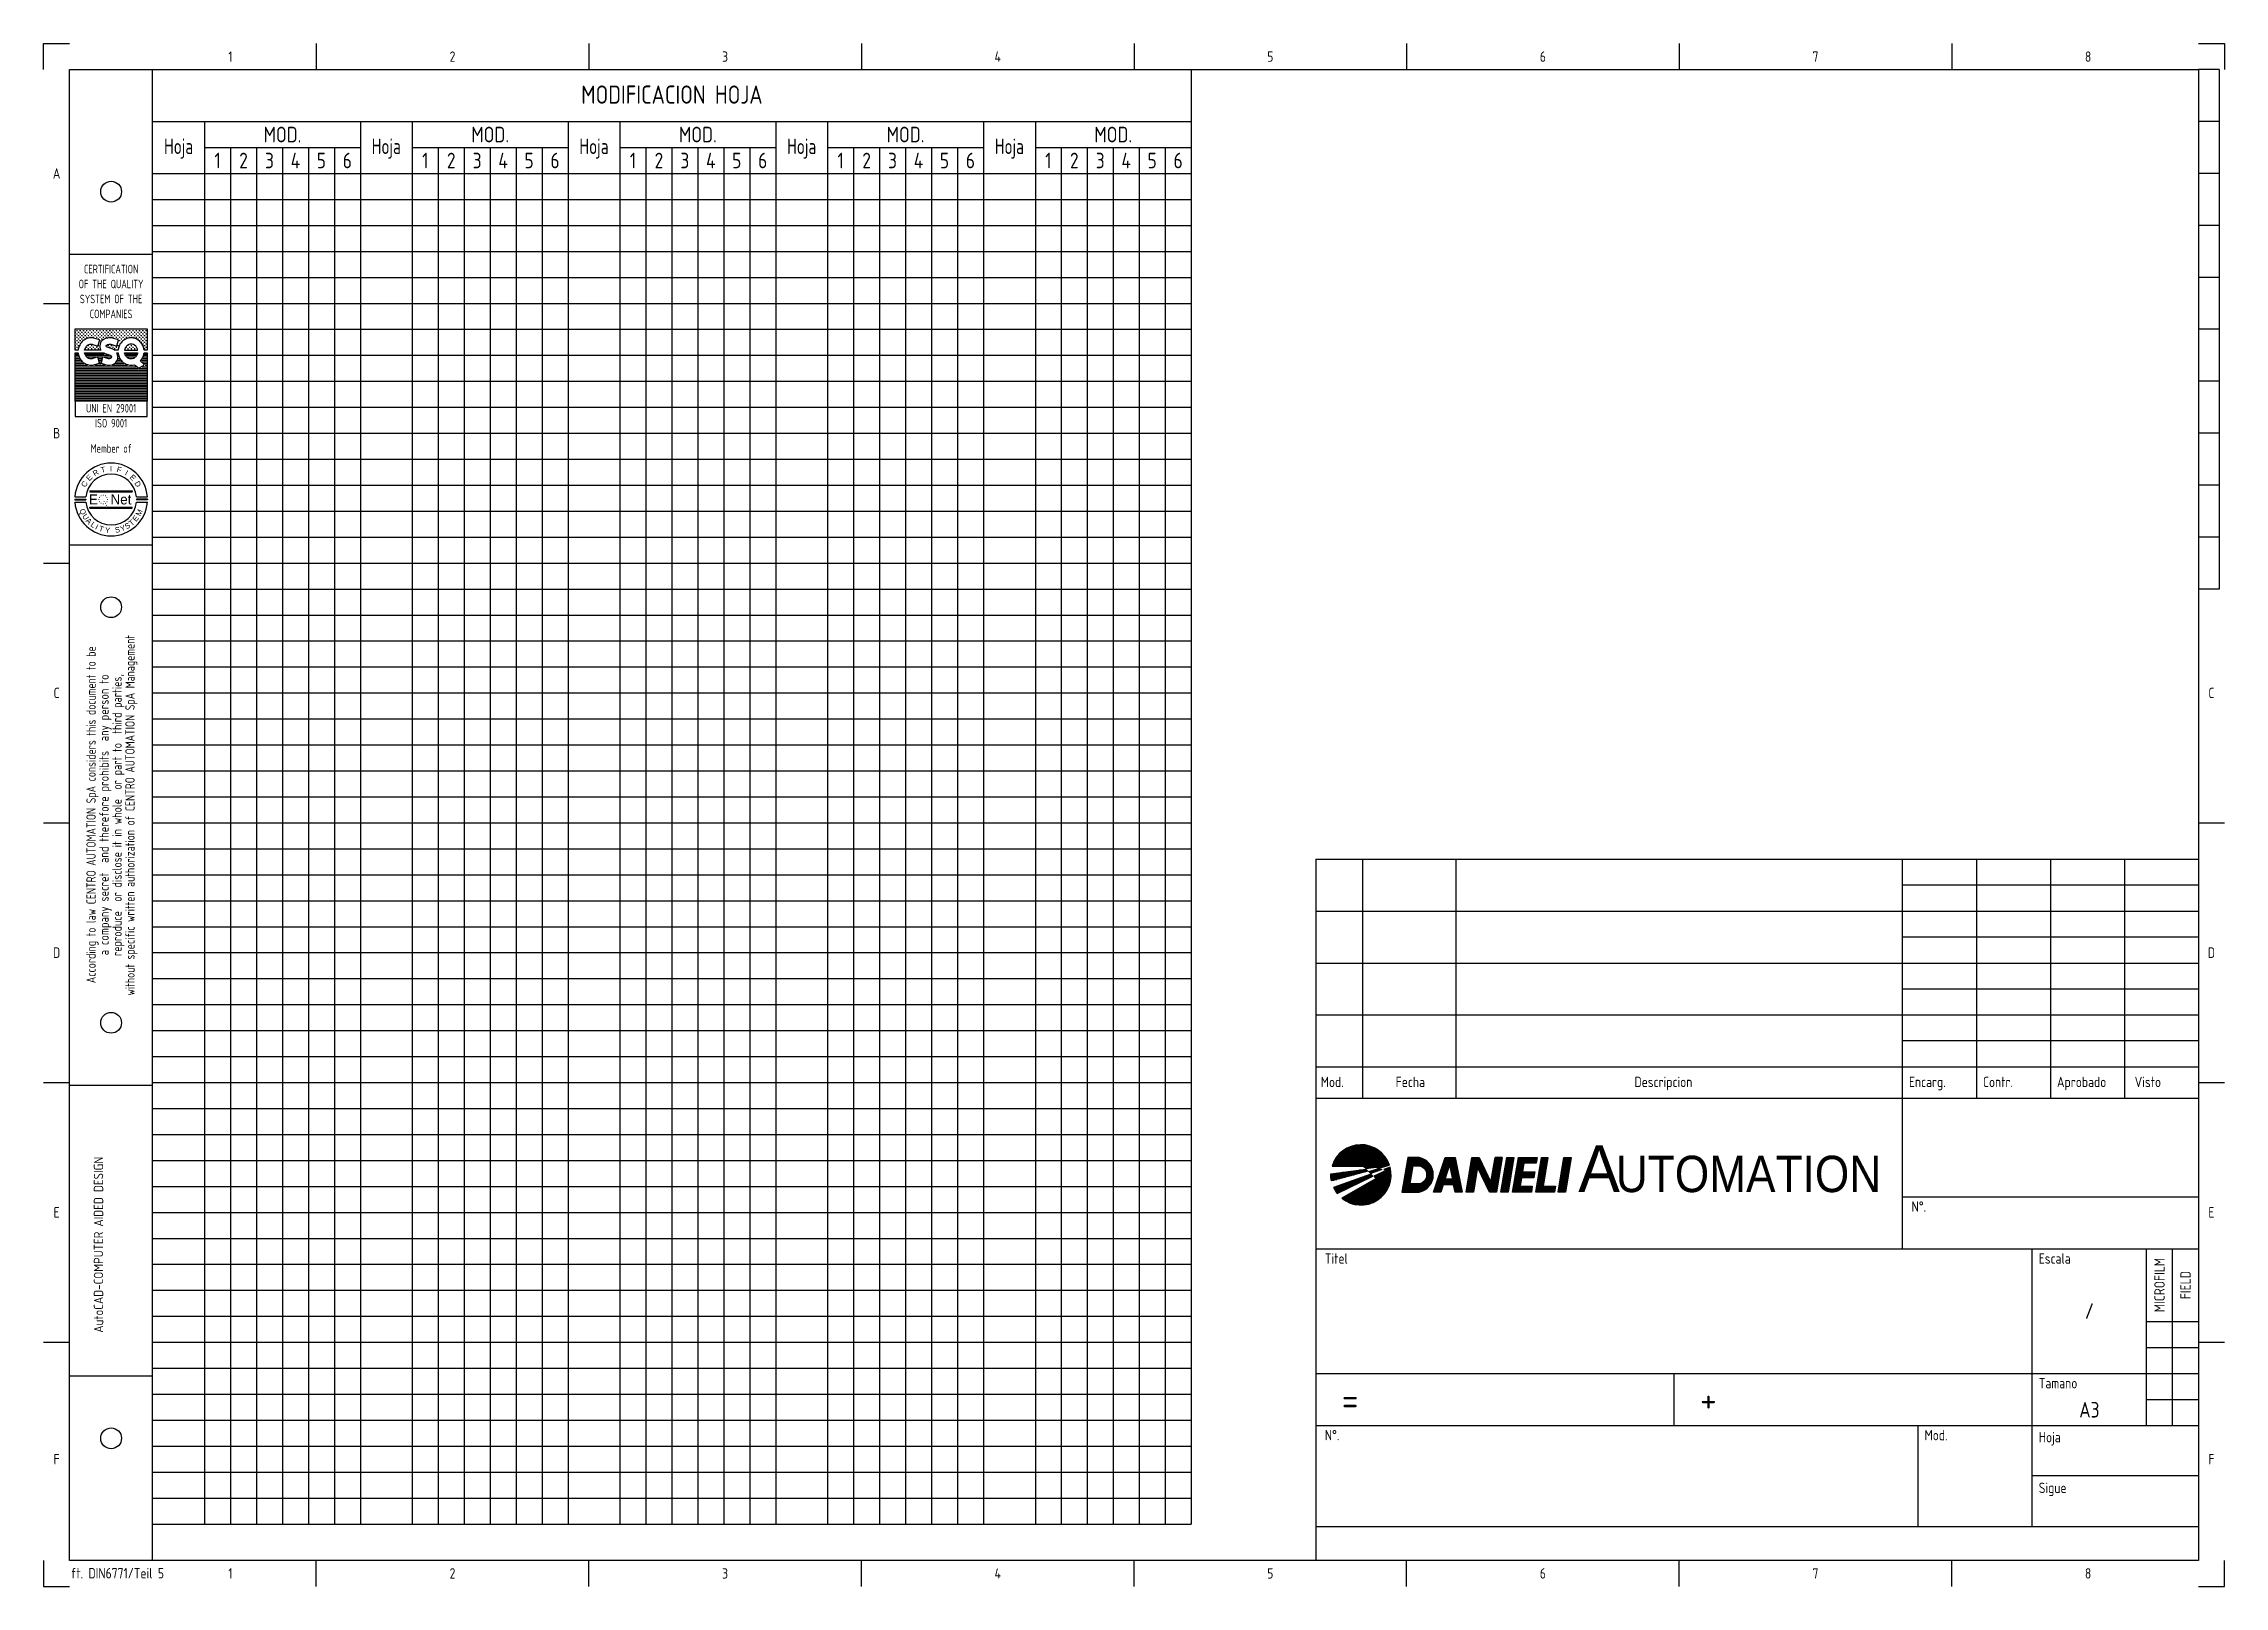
# Model space of a CAD drawing. Extents: x 0 to 420, y 0 to 297.
import ezdxf
from ezdxf.enums import TextEntityAlignment as Align

# ---------------------------------------------------------------- set-up
doc = ezdxf.new("R2010")
doc.units = 0
doc.header["$LTSCALE"] = 5
doc.header["$MEASUREMENT"] = 0
doc.layers.get('0').update_dxf_attribs({"linetype": 'CONTINUOUS'})
doc.layers.add('CART', color=7, linetype='CONTINUOUS')
doc.layers.add('CART-ES', color=7, linetype='CONTINUOUS')
doc.styles.add('CENTBH', font='CENTBH.SHX', dxfattribs={"height": 3})
doc.styles.add('DIN', font='DIN.shx', dxfattribs={"width": 0.85})
doc.styles.add('SUPERFRENCH', font='suf_____.pfb', dxfattribs={"height": 10})
doc.styles.add('UNIV', font='UNIV.SHX', dxfattribs={"height": 5})

msp = doc.modelspace()

# ---------------------------------------------------------------- texts
at = {"layer": 'CART', "color": 1, "style": 'DIN', "width": 0.85}
for s, height, p in [('1', 2, (35.97, 294.5)), ('2', 2, (78.75, 294.5)), ('3', 2, (131.25, 294.5)), ('4', 2, (183.75, 294.5)), ('5', 2, (236.25, 294.5)), ('6', 2, (288.75, 294.5)), ('7', 2, (341.25, 294.5)), ('8', 2, (393.75, 294.5)), ('A', 2, (2.5, 272)), ('1', 3, (33.5, 274.5)), ('2', 3, (38.5, 274.5)), ('3', 3, (43.5, 274.5)), ('4', 3, (48.5, 274.5)), ('5', 3, (53.5, 274.5)), ('6', 3, (58.5, 274.5)), ('1', 3, (73.5, 274.5)), ('2', 3, (78.5, 274.5)), ('3', 3, (83.5, 274.5)), ('4', 3, (88.5, 274.5)), ('5', 3, (93.5, 274.5)), ('6', 3, (98.5, 274.5)), ('1', 3, (113.5, 274.5)), ('2', 3, (118.5, 274.5)), ('3', 3, (123.5, 274.5)), ('4', 3, (128.5, 274.5)), ('5', 3, (133.5, 274.5)), ('6', 3, (138.5, 274.5)), ('1', 3, (153.5, 274.5)), ('2', 3, (158.5, 274.5)), ('3', 3, (163.5, 274.5)), ('4', 3, (168.5, 274.5)), ('5', 3, (173.5, 274.5)), ('6', 3, (178.5, 274.5)), ('1', 3, (193.5, 274.5)), ('2', 3, (198.5, 274.5)), ('3', 3, (203.5, 274.5)), ('4', 3, (208.5, 274.5)), ('5', 3, (213.5, 274.5)), ('6', 3, (218.5, 274.5)), ('B', 2, (2.5, 222)), ('C', 2, (2.5, 172)), ('C', 2, (417.5, 172)), ('D', 2, (2.5, 122)), ('D', 2, (417.5, 122)), ('E', 2, (2.5, 72)), ('E', 2, (417.5, 72)), ('F', 2, (2.5, 24.5)), ('F', 2, (417.5, 24.5)), ('1', 2, (35.97, 2.5)), ('2', 2, (78.75, 2.5)), ('3', 2, (131.25, 2.5)), ('4', 2, (183.75, 2.5)), ('5', 2, (236.25, 2.5)), ('6', 2, (288.75, 2.5)), ('7', 2, (341.25, 2.5)), ('8', 2, (393.75, 2.5))]:
    msp.add_text(s, height=height, dxfattribs=at).set_placement(p, align=Align.MIDDLE)
at = {"layer": 'CART', "color": 1, "style": 'DIN', "width": 0.75}
for s, p in [('CERTIFICATION', (13, 252.78)), ('OF THE QUALITY', (13, 249.9)), ('SYSTEM OF THE', (13, 247.02)), ('COMPANIES', (13, 244.14)), ('UNI EN 29001', (13, 225.98)), ('ISO 9001', (13, 223.1)), ('Member of', (13, 218.25))]:
    msp.add_text(s, height=1.65, dxfattribs=at).set_placement(p, align=Align.CENTER)
at = {"layer": 'CART', "color": 1, "style": 'CENTBH'}
for s, rotation, p in [('R', 30, (10.03, 214.39)), ('T', 15, (11.46, 214.98)), ('F', 345, (14.54, 214.98)), ('I', 330, (15.98, 214.39)), ('C', 60, (7.85, 212.21)), ('E', 45, (8.79, 213.44)), ('E', 315, (17.21, 213.44)), ('D', 300, (18.15, 212.21)), ('Q', 292.9522, (7.43, 206.83)), ('U', 304.3537, (8.09, 205.88)), ('E', 52.2895, (17.71, 205.6)), ('M', 64.9681, (18.39, 206.72)), ('A', 314.1766, (8.73, 205.09)), ('L', 324.7547, (9.57, 204.38)), ('I', 332.4747, (10.25, 203.96)), ('T', 341.7055, (11.13, 203.59)), ('Y', 353.3846, (12.31, 203.32)), ('S', 11.8462, (14.22, 203.41)), ('Y', 22.0831, (15.24, 203.72)), ('S', 31.8873, (16.14, 204.18)), ('T', 41.3823, (16.93, 204.77))]:
    msp.add_text(s, height=1.05, rotation=rotation, dxfattribs=at).set_placement(p, align=Align.MIDDLE)
at = {"layer": 'CART', "color": 1}
for s, height, style, p in [('I', 1.05, 'CENTBH', (13, 215.19)), ('E', 1.93, 'UNIV', (9.59, 209.25)), ('Net', 1.925, 'UNIV', (14.9, 209.24))]:
    msp.add_text(s, height=height, dxfattribs=dict(at, style=style)).set_placement(p, align=Align.MIDDLE)
at = {"layer": 'CART', "color": 1, "style": 'DIN'}
for s, width, p in [('According to law CENTRO AUTOMATION SpA considers this document to be', 0.8, (10.04, 148.55)), ('without specific written authorization of CENTRO AUTOMATION SpA Management', 0.8, (17.53, 148.45)), ('a company secret  and therefore prohibits  any person to', 0.85, (12.54, 148.52)), ('reproduce  or disclose it in whole  or part to  third parties,', 0.82, (15.04, 148.48))]:
    msp.add_text(s, height=1.8, rotation=90, dxfattribs=dict(at, width=width)).set_placement(p, align=Align.CENTER)
at = {"layer": 'CART', "color": 2}
for s, height, style, p in [('A', 9, 'SUPERFRENCH', (295.56, 75.9)), ('=', 5, 'DIN', (250, 33.5)), ('+', 5, 'DIN', (319, 33.5))]:
    msp.add_text(s, height=height, dxfattribs=dict(at, style=style)).set_placement(p)
at = {"layer": 'CART', "color": 1, "style": 'DIN', "width": 0.9}
msp.add_text('AutoCAD-COMPUTER AIDED DESIGN', height=1.8, rotation=90, dxfattribs=at).set_placement((11.47, 48.84))
at = {"layer": 'CART', "color": 3, "style": 'SUPERFRENCH', "width": 0.91}
msp.add_text('UTOMATION', height=7, dxfattribs=at).set_placement((302.8, 75.9))
at = {"layer": 'CART', "color": 1, "style": 'DIN', "width": 0.85}
for s, p in [('MICROFILM', (407.5, 58)), ('FIELD', (412.5, 58))]:
    msp.add_text(s, height=2, rotation=90, dxfattribs=at).set_placement(p, align=Align.MIDDLE)
at = {"layer": 'CART', "color": 2, "style": 'DIN', "width": 0.85}
for s, p in [('/', (394, 53)), ('A3', (394, 34))]:
    msp.add_text(s, height=3, dxfattribs=at).set_placement(p, align=Align.MIDDLE)
at = {"layer": 'CART', "color": 1, "style": 'DIN', "width": 0.85}
msp.add_text('ft. DIN6771/Teil 5', height=2, dxfattribs=at).set_placement((5.25, 1.53))
at = {"layer": 'CART-ES', "color": 2, "style": 'DIN', "width": 0.85}
msp.add_text('MODIFICACION HOJA', height=3.5, dxfattribs=at).set_placement((121, 287.19), align=Align.MIDDLE)
at = {"layer": 'CART-ES', "color": 1, "style": 'DIN'}
for s, width, p in [('Hoja', 0.75, (26, 276.79)), ('MOD.', 0.85, (46, 279.5)), ('Hoja', 0.75, (66, 276.79)), ('MOD.', 0.85, (86, 279.5)), ('Hoja', 0.75, (106, 276.79)), ('MOD.', 0.85, (126, 279.5)), ('Hoja', 0.75, (146, 276.79)), ('MOD.', 0.85, (166, 279.5)), ('Hoja', 0.75, (186, 276.79)), ('MOD.', 0.85, (206, 279.5))]:
    msp.add_text(s, height=3, dxfattribs=dict(at, width=width)).set_placement(p, align=Align.MIDDLE)
at = {"layer": 'CART-ES', "color": 1, "style": 'DIN', "width": 0.85}
for s, p in [('Mod.', (245.96, 96.11)), ('Fecha', (260.4, 96.11)), ('Descripcion', (306.38, 96.11)), ('Encarg.', (359.25, 96.11)), ('Contr.', (373.5, 96.11)), ('Aprobado', (387.75, 96.11)), ('Visto', (402.72, 96.11)), ('N%%D.', (359.75, 72.12)), ('Titel', (246.75, 62.12)), ('Escala', (384.25, 62.12)), ('Tamano', (384.25, 38.12)), ('N%%d.', (246.75, 28.12)), ('Mod.', (362.25, 28.12)), ('Hoja', (384.25, 27.72)), ('Sigue', (384.25, 17.97))]:
    msp.add_text(s, height=2, dxfattribs=at).set_placement(p)

# ---------------------------------------------------------------- blocks, each defined once
blk = doc.blocks.new('*X0')
at = {"color": 0}
for p, q in [((6.16, 238.44), (6.19, 238.44)), ((6.16, 237.81), (6.19, 237.81)), ((6.16, 237.17), (6.19, 237.17)), ((6.16, 236.54), (6.19, 236.54)), ((6.16, 235.9), (6.19, 235.9)), ((6.16, 235.27), (6.19, 235.27)), ((6.35, 238.76), (6.51, 238.76)), ((6.35, 238.12), (6.51, 238.12)), ((6.35, 237.49), (6.51, 237.49)), ((6.35, 236.85), (6.51, 236.85)), ((6.35, 236.22), (6.51, 236.22)), ((6.35, 235.59), (6.51, 235.59)), ((6.43, 238.68), (6.43, 238.84)), ((6.43, 238.05), (6.43, 238.2)), ((6.43, 237.41), (6.43, 237.57)), ((6.43, 236.78), (6.43, 236.93)), ((6.43, 236.14), (6.43, 236.3)), ((6.43, 235.51), (6.43, 235.66)), ((6.67, 238.44), (6.83, 238.44)), ((6.67, 237.81), (6.83, 237.81)), ((6.67, 237.17), (6.83, 237.17)), ((6.67, 236.54), (6.83, 236.54)), ((6.67, 235.9), (6.79, 235.9)), ((6.75, 238.36), (6.75, 238.52)), ((6.75, 237.73), (6.75, 237.89)), ((6.75, 237.09), (6.75, 237.25)), ((6.75, 236.46), (6.75, 236.62)), ((6.75, 235.82), (6.75, 235.98)), ((6.98, 238.76), (7.14, 238.76)), ((6.98, 236.85), (7.14, 236.85)), ((6.98, 238.12), (7.14, 238.12)), ((6.98, 237.49), (7.14, 237.49)), ((7.06, 238.68), (7.06, 238.84)), ((7.06, 238.05), (7.06, 238.2)), ((7.06, 237.41), (7.06, 237.57)), ((7.06, 236.78), (7.06, 236.93)), ((7.3, 238.44), (7.46, 238.44)), ((7.3, 237.81), (7.46, 237.81)), ((7.3, 237.17), (7.46, 237.17)), ((7.38, 238.36), (7.38, 238.52)), ((7.38, 237.73), (7.38, 237.89)), ((7.38, 237.09), (7.38, 237.25)), ((7.62, 238.76), (7.78, 238.76)), ((7.62, 238.12), (7.78, 238.12)), ((7.62, 237.49), (7.78, 237.49)), ((7.7, 238.68), (7.7, 238.84)), ((7.7, 238.05), (7.7, 238.2)), ((7.7, 237.41), (7.7, 237.57)), ((7.94, 238.44), (8.1, 238.44)), ((7.94, 237.81), (8.1, 237.81)), ((7.94, 237.17), (7.96, 237.17)), ((8.02, 238.36), (8.02, 238.52)), ((8.02, 237.73), (8.02, 237.89)), ((8.02, 237.2), (8.02, 237.25)), ((8.08, 235.27), (8.1, 235.27)), ((8.25, 238.76), (8.41, 238.76)), ((8.25, 238.12), (8.41, 238.12)), ((8.25, 237.49), (8.41, 237.49)), ((8.26, 235.59), (8.41, 235.59)), ((8.33, 238.68), (8.33, 238.84)), ((8.33, 238.05), (8.33, 238.2)), ((8.33, 237.41), (8.33, 237.57)), ((8.33, 235.51), (8.33, 235.66)), ((8.57, 238.44), (8.73, 238.44)), ((8.57, 237.81), (8.73, 237.81)), ((8.57, 235.27), (8.73, 235.27)), ((8.62, 235.9), (8.73, 235.9)), ((8.65, 238.36), (8.65, 238.52)), ((8.65, 237.73), (8.65, 237.89)), ((8.65, 235.82), (8.65, 235.92)), ((8.65, 235.19), (8.65, 235.35)), ((8.89, 238.76), (9.05, 238.76)), ((8.89, 238.12), (9.05, 238.12)), ((8.89, 237.49), (9.05, 237.49)), ((8.89, 235.59), (9.05, 235.59)), ((8.97, 238.68), (8.97, 238.84)), ((8.97, 238.05), (8.97, 238.2)), ((8.97, 237.47), (8.97, 237.57)), ((8.97, 235.51), (8.97, 235.66)), ((9.21, 238.44), (9.37, 238.44)), ((9.21, 237.81), (9.37, 237.81)), ((9.21, 235.9), (9.37, 235.9)), ((9.21, 235.27), (9.37, 235.27)), ((9.29, 238.36), (9.29, 238.52)), ((9.29, 237.73), (9.29, 237.89)), ((9.29, 235.82), (9.29, 235.98)), ((9.29, 235.19), (9.29, 235.35)), ((9.52, 238.76), (9.68, 238.76)), ((9.52, 238.12), (9.68, 238.12)), ((9.52, 237.49), (9.68, 237.49)), ((9.52, 235.59), (9.68, 235.59)), ((9.6, 238.68), (9.6, 238.84)), ((9.6, 238.05), (9.6, 238.2)), ((9.6, 237.44), (9.6, 237.57)), ((9.6, 235.51), (9.6, 235.66)), ((9.84, 238.44), (10, 238.44)), ((9.84, 237.81), (10, 237.81)), ((9.84, 235.27), (10, 235.27)), ((9.92, 238.36), (9.92, 238.52)), ((9.92, 237.73), (9.92, 237.89)), ((9.92, 235.82), (9.92, 235.85)), ((9.92, 235.19), (9.92, 235.35)), ((10.16, 238.76), (10.32, 238.76)), ((10.16, 238.12), (10.32, 238.12)), ((10.16, 237.49), (10.32, 237.49)), ((10.16, 235.59), (10.32, 235.59)), ((10.24, 238.68), (10.24, 238.84)), ((10.24, 238.05), (10.24, 238.2)), ((10.24, 237.41), (10.24, 237.57)), ((10.24, 235.51), (10.24, 235.66)), ((10.48, 238.44), (10.64, 238.44)), ((10.48, 237.81), (10.64, 237.81)), ((10.48, 235.27), (10.64, 235.27)), ((10.49, 237.17), (10.64, 237.17)), ((10.56, 238.36), (10.56, 238.52)), ((10.56, 237.73), (10.56, 237.89)), ((10.56, 237.15), (10.56, 237.25)), ((10.56, 235.19), (10.56, 235.35)), ((10.6, 235.9), (10.64, 235.9)), ((10.79, 238.76), (10.95, 238.76)), ((10.79, 238.12), (10.95, 238.12)), ((10.79, 237.49), (10.95, 237.49)), ((10.87, 238.68), (10.87, 238.84)), ((10.87, 238.05), (10.87, 238.2)), ((10.87, 237.41), (10.87, 237.57)), ((10.91, 236.85), (10.95, 236.85)), ((11.11, 238.44), (11.27, 238.44)), ((11.11, 237.81), (11.27, 237.81)), ((11.11, 237.17), (11.27, 237.17)), ((11.19, 238.36), (11.19, 238.52)), ((11.19, 237.73), (11.19, 237.89)), ((11.19, 237.09), (11.19, 237.25)), ((11.43, 238.76), (11.59, 238.76)), ((11.43, 238.12), (11.59, 238.12)), ((11.43, 237.49), (11.59, 237.49)), ((11.51, 238.68), (11.51, 238.84)), ((11.51, 238.05), (11.51, 238.2)), ((11.51, 237.41), (11.51, 237.57)), ((11.75, 238.44), (11.91, 238.44)), ((11.75, 237.81), (11.91, 237.81)), ((11.83, 238.36), (11.83, 238.52)), ((11.83, 237.73), (11.83, 237.89)), ((12.06, 238.76), (12.22, 238.76)), ((12.06, 238.12), (12.22, 238.12)), ((12.06, 237.49), (12.22, 237.49)), ((12.14, 238.68), (12.14, 238.84)), ((12.14, 238.05), (12.14, 238.2)), ((12.14, 237.41), (12.14, 237.57)), ((12.38, 238.44), (12.54, 238.44)), ((12.38, 237.81), (12.54, 237.81)), ((12.38, 235.9), (12.54, 235.9)), ((12.46, 238.36), (12.46, 238.52)), ((12.46, 237.73), (12.46, 237.89)), ((12.46, 235.82), (12.46, 235.98)), ((12.7, 238.76), (12.86, 238.76)), ((12.7, 238.12), (12.86, 238.12)), ((12.7, 237.49), (12.86, 237.49)), ((12.7, 235.59), (12.86, 235.59)), ((12.78, 238.68), (12.78, 238.84)), ((12.78, 238.05), (12.78, 238.2)), ((12.78, 237.48), (12.78, 237.57)), ((12.78, 235.51), (12.78, 235.66)), ((13.02, 238.44), (13.18, 238.44)), ((13.02, 237.81), (13.18, 237.81)), ((13.02, 235.9), (13.18, 235.9)), ((13.1, 238.36), (13.1, 238.52)), ((13.1, 237.73), (13.1, 237.89)), ((13.1, 235.82), (13.1, 235.98)), ((13.33, 238.76), (13.49, 238.76)), ((13.33, 238.12), (13.49, 238.12)), ((13.33, 237.49), (13.49, 237.49)), ((13.33, 235.59), (13.49, 235.59)), ((13.41, 238.68), (13.41, 238.84)), ((13.41, 238.05), (13.41, 238.2)), ((13.41, 237.41), (13.41, 237.57)), ((13.41, 235.51), (13.41, 235.66)), ((13.65, 238.44), (13.81, 238.44)), ((13.65, 237.81), (13.81, 237.81)), ((13.65, 235.27), (13.81, 235.27)), ((13.73, 238.36), (13.73, 238.52)), ((13.73, 237.73), (13.73, 237.89)), ((13.73, 235.19), (13.73, 235.35)), ((13.97, 238.76), (14.13, 238.76)), ((13.97, 238.12), (14.13, 238.12)), ((13.97, 237.49), (14.13, 237.49)), ((13.97, 235.59), (14.13, 235.59)), ((14.05, 238.68), (14.05, 238.84)), ((14.05, 238.05), (14.05, 238.2)), ((14.05, 237.41), (14.05, 237.57)), ((14.05, 235.51), (14.05, 235.66)), ((14.29, 238.44), (14.45, 238.44)), ((14.29, 237.81), (14.45, 237.81)), ((14.29, 237.17), (14.45, 237.17)), ((14.29, 235.9), (14.45, 235.9)), ((14.29, 235.27), (14.29, 235.27)), ((14.37, 238.36), (14.37, 238.52)), ((14.37, 237.73), (14.37, 237.89)), ((14.37, 237.09), (14.37, 237.25)), ((14.37, 235.82), (14.37, 235.98)), ((14.42, 236.54), (14.45, 236.54)), ((14.6, 238.76), (14.76, 238.76)), ((14.6, 236.85), (14.76, 236.85)), ((14.6, 236.22), (14.66, 236.22)), ((14.6, 238.12), (14.76, 238.12)), ((14.6, 237.49), (14.76, 237.49)), ((14.68, 238.68), (14.68, 238.84)), ((14.68, 238.05), (14.68, 238.2)), ((14.68, 237.41), (14.68, 237.57)), ((14.68, 236.78), (14.68, 236.93)), ((14.68, 236.26), (14.68, 236.3)), ((14.92, 238.44), (15.08, 238.44)), ((14.92, 237.81), (15.08, 237.81)), ((14.92, 237.17), (15.08, 237.17)), ((15, 238.36), (15, 238.52)), ((15, 237.73), (15, 237.89)), ((15, 237.09), (15, 237.25)), ((15.24, 238.76), (15.4, 238.76)), ((15.24, 238.12), (15.4, 238.12)), ((15.24, 237.49), (15.4, 237.49)), ((15.32, 238.68), (15.32, 238.84)), ((15.32, 238.05), (15.32, 238.2)), ((15.32, 237.41), (15.32, 237.57)), ((15.56, 238.44), (15.72, 238.44)), ((15.56, 237.81), (15.72, 237.81)), ((15.56, 237.17), (15.66, 237.17)), ((15.64, 238.36), (15.64, 238.52)), ((15.64, 237.73), (15.64, 237.89)), ((15.64, 237.16), (15.64, 237.25)), ((15.87, 238.76), (16.03, 238.76)), ((15.87, 238.12), (16.03, 238.12)), ((15.87, 237.49), (16.03, 237.49)), ((15.95, 238.68), (15.95, 238.84)), ((15.95, 238.05), (15.95, 238.2)), ((15.95, 237.41), (15.95, 237.57)), ((15.95, 235.51), (15.95, 235.58)), ((15.96, 235.59), (16.03, 235.59)), ((16.19, 238.44), (16.35, 238.44)), ((16.19, 237.81), (16.35, 237.81)), ((16.19, 235.27), (16.35, 235.27)), ((16.27, 238.36), (16.27, 238.52)), ((16.27, 237.73), (16.27, 237.89)), ((16.27, 235.82), (16.27, 235.87)), ((16.27, 235.19), (16.27, 235.35)), ((16.32, 235.9), (16.35, 235.9)), ((16.51, 238.76), (16.67, 238.76)), ((16.51, 238.12), (16.67, 238.12)), ((16.51, 237.49), (16.67, 237.49)), ((16.51, 235.59), (16.67, 235.59)), ((16.59, 238.68), (16.59, 238.84)), ((16.59, 238.05), (16.59, 238.2)), ((16.59, 237.47), (16.59, 237.57)), ((16.59, 235.51), (16.59, 235.66)), ((16.83, 238.44), (16.99, 238.44)), ((16.83, 237.81), (16.99, 237.81)), ((16.83, 235.9), (16.99, 235.9)), ((16.83, 235.27), (16.99, 235.27)), ((16.91, 238.36), (16.91, 238.52)), ((16.91, 237.73), (16.91, 237.89)), ((16.91, 235.82), (16.91, 235.98)), ((16.91, 235.19), (16.91, 235.35)), ((17.14, 238.76), (17.3, 238.76)), ((17.14, 238.12), (17.3, 238.12)), ((17.14, 237.49), (17.3, 237.49)), ((17.14, 235.59), (17.3, 235.59)), ((17.22, 238.68), (17.22, 238.84)), ((17.22, 238.05), (17.22, 238.2)), ((17.22, 237.45), (17.22, 237.57)), ((17.22, 235.51), (17.22, 235.66)), ((17.46, 238.44), (17.62, 238.44)), ((17.46, 237.81), (17.62, 237.81)), ((17.46, 235.27), (17.62, 235.27)), ((17.54, 238.36), (17.54, 238.52)), ((17.54, 237.73), (17.54, 237.89)), ((17.54, 235.19), (17.54, 235.35)), ((17.78, 238.76), (17.94, 238.76)), ((17.78, 238.12), (17.94, 238.12)), ((17.78, 237.49), (17.94, 237.49)), ((17.86, 238.68), (17.86, 238.84)), ((17.86, 238.05), (17.86, 238.2)), ((17.86, 237.41), (17.86, 237.57)), ((18.1, 238.44), (18.26, 238.44)), ((18.1, 237.81), (18.26, 237.81)), ((18.1, 237.17), (18.26, 237.17)), ((18.18, 238.36), (18.18, 238.52)), ((18.18, 237.73), (18.18, 237.89)), ((18.18, 237.1), (18.18, 237.25)), ((18.41, 238.76), (18.57, 238.76)), ((18.41, 238.12), (18.57, 238.12)), ((18.41, 237.49), (18.57, 237.49)), ((18.49, 238.68), (18.49, 238.84)), ((18.49, 238.05), (18.49, 238.2)), ((18.49, 237.41), (18.49, 237.57)), ((18.49, 236.86), (18.49, 236.93)), ((18.5, 236.85), (18.57, 236.85)), ((18.73, 238.44), (18.89, 238.44)), ((18.73, 237.81), (18.89, 237.81)), ((18.73, 237.17), (18.89, 237.17)), ((18.81, 238.36), (18.81, 238.52)), ((18.81, 237.73), (18.81, 237.89)), ((18.81, 237.09), (18.81, 237.25)), ((18.81, 236.54), (18.81, 236.62)), ((18.81, 236.54), (18.89, 236.54)), ((19.05, 238.76), (19.21, 238.76)), ((19.05, 238.12), (19.21, 238.12)), ((19.05, 237.49), (19.21, 237.49)), ((19.05, 236.85), (19.21, 236.85)), ((19.05, 236.22), (19.21, 236.22)), ((19.13, 238.68), (19.13, 238.84)), ((19.13, 238.05), (19.13, 238.2)), ((19.13, 237.41), (19.13, 237.57)), ((19.13, 236.78), (19.13, 236.93)), ((19.13, 236.14), (19.13, 236.3)), ((19.37, 238.44), (19.53, 238.44)), ((19.37, 237.81), (19.53, 237.81)), ((19.37, 237.17), (19.53, 237.17)), ((19.37, 236.54), (19.53, 236.54)), ((19.37, 235.9), (19.53, 235.9)), ((19.41, 235.27), (19.53, 235.27)), ((19.45, 238.36), (19.45, 238.52)), ((19.45, 237.73), (19.45, 237.89)), ((19.45, 237.09), (19.45, 237.25)), ((19.45, 236.46), (19.45, 236.62)), ((19.45, 235.82), (19.45, 235.98)), ((19.45, 235.19), (19.45, 235.35)), ((19.68, 238.76), (19.84, 238.76)), ((19.68, 236.85), (19.84, 236.85)), ((19.68, 238.12), (19.84, 238.12)), ((19.68, 237.49), (19.84, 237.49)), ((19.68, 236.22), (19.84, 236.22)), ((19.68, 235.59), (19.84, 235.59)), ((19.76, 238.68), (19.76, 238.84)), ((19.76, 238.05), (19.76, 238.2)), ((19.76, 237.41), (19.76, 237.57)), ((19.76, 236.78), (19.76, 236.93)), ((19.76, 236.14), (19.76, 236.3)), ((19.76, 235.51), (19.76, 235.66))]:
    blk.add_line(p, q, dxfattribs=at)
blk = doc.blocks.new('*X1')
at = {"color": 0}
for p, q in [((6.16, 234.31), (6.57, 234.31)), ((6.16, 234), (6.64, 234)), ((6.16, 233.68), (6.74, 233.68)), ((6.16, 233.36), (6.89, 233.36)), ((6.16, 233.04), (7.09, 233.04)), ((6.16, 232.73), (7.37, 232.73)), ((6.16, 232.41), (7.76, 232.41)), ((6.16, 232.09), (8.43, 232.09)), ((6.16, 231.77), (17.87, 231.77)), ((6.16, 231.46), (18.21, 231.46)), ((6.16, 231.14), (19.84, 231.14)), ((8.04, 234.31), (11.69, 234.31)), ((8.18, 234), (12.66, 234)), ((8.45, 233.68), (10.12, 233.68)), ((9.87, 232.09), (11.93, 232.09)), ((10.56, 233.68), (11.24, 233.68)), ((10.64, 233.36), (11.16, 233.36)), ((10.71, 233.04), (11.08, 233.04)), ((10.75, 232.41), (11.05, 232.41)), ((10.79, 232.73), (11.01, 232.73)), ((11.68, 233.68), (12.98, 233.68)), ((13.29, 232.09), (16.13, 232.09)), ((13.83, 232.41), (15.46, 232.41)), ((14.11, 232.73), (15.07, 232.73)), ((14.28, 233.04), (14.79, 233.04)), ((14.38, 233.36), (14.59, 233.36)), ((14.41, 233.68), (14.44, 233.68)), ((15.74, 234.31), (17.96, 234.31)), ((15.88, 234), (17.82, 234)), ((16.15, 233.68), (17.55, 233.68)), ((18.4, 231.46), (19.84, 231.46)), ((18.91, 233.04), (19.84, 233.04)), ((18.96, 232.73), (19.84, 232.73)), ((18.96, 231.77), (19.84, 231.77)), ((19.11, 233.36), (19.84, 233.36)), ((19.26, 233.68), (19.84, 233.68)), ((19.28, 232.41), (19.84, 232.41)), ((19.36, 234), (19.84, 234)), ((19.43, 234.31), (19.84, 234.31)), ((19.53, 232.09), (19.84, 232.09)), ((6.16, 230.82), (19.84, 230.82)), ((6.16, 230.5), (19.84, 230.5)), ((6.16, 230.19), (19.84, 230.19)), ((6.16, 229.87), (19.84, 229.87)), ((6.16, 229.55), (19.84, 229.55)), ((6.16, 229.24), (19.84, 229.24)), ((6.16, 228.92), (19.84, 228.92)), ((6.16, 228.6), (19.84, 228.6)), ((6.16, 228.28), (19.84, 228.28)), ((6.16, 227.97), (19.84, 227.97)), ((6.16, 227.65), (19.84, 227.65)), ((6.16, 227.33), (19.84, 227.33)), ((6.16, 227.01), (19.84, 227.01)), ((6.16, 226.69), (19.84, 226.69)), ((6.16, 226.38), (19.84, 226.38)), ((6.16, 226.06), (19.84, 226.06)), ((6.16, 225.74), (19.84, 225.74)), ((6.16, 225.43), (19.84, 225.43))]:
    blk.add_line(p, q, dxfattribs=at)
blk = doc.blocks.new('*X2')
at = {"color": 0}
for p, q in [((1.56, 70.8), (7.78, 70.8)), ((1.85, 70.96), (7.49, 70.96)), ((2.18, 71.12), (7.16, 71.12)), ((2.57, 71.28), (6.77, 71.28)), ((3.07, 71.44), (6.27, 71.44)), ((3.85, 71.6), (5.48, 71.6)), ((-1.13, 67.47), (10.33, 67.47)), ((-1.08, 67.63), (10.42, 67.63)), ((-1.02, 67.79), (10.35, 67.79)), ((-0.95, 67.94), (10.29, 67.94)), ((-0.88, 68.1), (10.22, 68.1)), ((-0.8, 68.26), (10.14, 68.26)), ((-0.72, 68.42), (10.06, 68.42)), ((-0.63, 68.58), (9.97, 68.58)), ((-0.54, 68.74), (9.88, 68.74)), ((-0.44, 68.9), (9.78, 68.9)), ((-0.33, 69.06), (9.67, 69.06)), ((-0.22, 69.21), (9.55, 69.21)), ((-0.09, 69.37), (9.43, 69.37)), ((0.04, 69.53), (9.3, 69.53)), ((0.18, 69.69), (9.16, 69.69)), ((0.34, 69.85), (9, 69.85)), ((0.5, 70.01), (8.84, 70.01)), ((0.68, 70.17), (8.66, 70.17)), ((0.87, 70.33), (8.47, 70.33)), ((1.08, 70.48), (8.26, 70.48)), ((1.31, 70.64), (8.03, 70.64)), ((3.23, 66.36), (6, 66.36)), ((4.4, 66.52), (5.84, 66.52)), ((5.22, 67.31), (9.74, 67.31)), ((5.38, 67.15), (9.16, 67.15)), ((5.54, 66.99), (7, 66.99)), ((5.57, 66.67), (5.68, 66.67)), ((5.7, 66.83), (5.83, 66.83)), ((6.69, 66.36), (8.19, 66.36)), ((7.28, 66.52), (8.63, 66.52)), ((7.86, 66.67), (8.75, 66.67)), ((8.04, 66.99), (8.57, 66.99)), ((9.43, 66.67), (10.68, 66.67)), ((9.64, 66.36), (10.73, 66.36)), ((9.82, 66.52), (10.71, 66.52)), ((9.86, 66.83), (10.64, 66.83)), ((10.3, 66.99), (10.61, 66.99)), ((-1.45, 65.56), (3.29, 65.56)), ((-1.44, 65.72), (3.88, 65.72)), ((-1.44, 65.4), (2.71, 65.4)), ((-1.44, 65.25), (2.12, 65.25)), ((-1.43, 65.09), (1.54, 65.09)), ((-1.42, 64.93), (0.95, 64.93)), ((-1.4, 64.77), (0.36, 64.77)), ((-1.38, 64.61), (-0.22, 64.61)), ((-1.35, 64.45), (-0.81, 64.45)), ((-0.83, 62.86), (2.11, 62.86)), ((-0.75, 62.71), (1.78, 62.71)), ((-0.67, 62.55), (1.45, 62.55)), ((-0.65, 63.02), (2.44, 63.02)), ((-0.57, 62.39), (1.12, 62.39)), ((-0.48, 62.23), (0.79, 62.23)), ((-0.37, 62.07), (0.46, 62.07)), ((-0.27, 65.88), (4.47, 65.88)), ((-0.26, 61.91), (0.13, 61.91)), ((-0.21, 63.18), (2.77, 63.18)), ((0.22, 63.34), (3.1, 63.34)), ((0.66, 63.5), (3.43, 63.5)), ((0.9, 66.04), (5.05, 66.04)), ((1.1, 63.66), (3.76, 63.66)), ((1.54, 63.82), (4.08, 63.82)), ((1.98, 63.98), (4.41, 63.98)), ((2.06, 66.2), (5.64, 66.2)), ((2.42, 64.13), (4.74, 64.13)), ((2.77, 61.91), (9.6, 61.91)), ((2.85, 64.29), (5.07, 64.29)), ((3.05, 62.07), (9.71, 62.07)), ((3.29, 64.45), (5.4, 64.45)), ((3.33, 62.23), (9.81, 62.23)), ((3.61, 62.39), (9.91, 62.39)), ((3.73, 64.61), (5.73, 64.61)), ((3.89, 62.55), (10, 62.55)), ((4.16, 62.71), (10.09, 62.71)), ((4.17, 64.77), (6.06, 64.77)), ((4.44, 62.86), (10.17, 62.86)), ((4.61, 64.93), (6.39, 64.93)), ((4.72, 63.02), (10.24, 63.02)), ((5, 63.18), (10.31, 63.18)), ((5.04, 65.09), (6.72, 65.09)), ((5.28, 63.34), (10.38, 63.34)), ((5.48, 65.25), (7.05, 65.25)), ((5.56, 63.5), (10.44, 63.5)), ((5.84, 63.66), (10.49, 63.66)), ((5.92, 65.4), (6.95, 65.4)), ((6.12, 63.82), (10.54, 63.82)), ((6.33, 66.2), (7.75, 66.2)), ((6.36, 65.56), (6.79, 65.56)), ((6.4, 63.98), (10.58, 63.98)), ((6.49, 66.04), (7.31, 66.04)), ((6.65, 65.88), (6.88, 65.88)), ((6.68, 64.13), (10.62, 64.13)), ((6.95, 64.29), (10.66, 64.29)), ((7.23, 64.45), (10.69, 64.45)), ((7.33, 65.25), (10.78, 65.25)), ((7.44, 65.09), (10.77, 65.09)), ((7.51, 64.61), (10.71, 64.61)), ((7.6, 64.93), (10.75, 64.93)), ((7.66, 65.4), (10.78, 65.4)), ((7.76, 64.77), (10.74, 64.77)), ((7.99, 65.56), (10.78, 65.56)), ((8.32, 65.72), (10.78, 65.72)), ((8.65, 65.88), (10.77, 65.88)), ((8.98, 66.04), (10.76, 66.04)), ((9.31, 66.2), (10.75, 66.2)), ((0.82, 60.8), (8.54, 60.8)), ((1, 60.64), (8.34, 60.64)), ((1.1, 60.96), (8.73, 60.96)), ((1.22, 60.48), (8.11, 60.48)), ((1.38, 61.12), (8.9, 61.12)), ((1.47, 60.32), (7.87, 60.32)), ((1.65, 61.28), (9.06, 61.28)), ((1.74, 60.17), (7.6, 60.17)), ((1.93, 61.44), (9.21, 61.44)), ((2.06, 60.01), (7.28, 60.01)), ((2.21, 61.59), (9.34, 61.59)), ((2.42, 59.85), (6.92, 59.85)), ((2.49, 61.75), (9.47, 61.75)), ((2.87, 59.69), (6.46, 59.69)), ((3.51, 59.53), (5.83, 59.53))]:
    blk.add_line(p, q, dxfattribs=at)
blk = doc.blocks.new('*X3')
at = {"color": 0}
for p, q in [((15.8, 66.36), (17.19, 66.36)), ((15.83, 66.52), (17.22, 66.52)), ((15.86, 66.67), (17.24, 66.67)), ((15.88, 66.83), (17.27, 66.83)), ((15.91, 66.99), (17.29, 66.99)), ((15.94, 67.15), (17.32, 67.15)), ((15.96, 67.31), (17.35, 67.31)), ((15.99, 67.47), (20.89, 67.47)), ((16.01, 67.63), (20.79, 67.63)), ((16.04, 67.79), (20.67, 67.79)), ((16.07, 67.94), (20.53, 67.94)), ((16.09, 68.1), (20.38, 68.1)), ((16.12, 68.26), (20.2, 68.26)), ((16.15, 68.42), (20, 68.42)), ((16.17, 68.58), (19.77, 68.58)), ((16.2, 68.74), (19.49, 68.74)), ((16.23, 68.9), (19.12, 68.9)), ((18.86, 67.31), (20.99, 67.31)), ((19.19, 67.15), (21.08, 67.15)), ((19.41, 66.99), (21.15, 66.99)), ((19.58, 66.83), (21.22, 66.83)), ((19.72, 66.67), (21.27, 66.67)), ((19.82, 66.52), (21.32, 66.52)), ((19.91, 66.36), (21.36, 66.36)), ((22.92, 66.36), (24.38, 66.36)), ((22.98, 66.52), (24.44, 66.52)), ((23.03, 66.67), (24.49, 66.67)), ((23.08, 66.83), (24.54, 66.83)), ((23.14, 66.99), (24.59, 66.99)), ((23.19, 67.15), (24.65, 67.15)), ((23.24, 67.31), (24.7, 67.31)), ((23.29, 67.47), (26.19, 67.47)), ((23.35, 67.63), (26.16, 67.63)), ((23.4, 67.79), (26.13, 67.79)), ((23.45, 67.94), (26.09, 67.94)), ((23.51, 68.1), (26.06, 68.1)), ((23.56, 68.26), (26.03, 68.26)), ((23.61, 68.42), (25.99, 68.42)), ((23.66, 68.58), (25.96, 68.58)), ((23.72, 68.74), (25.93, 68.74)), ((23.77, 68.9), (25.89, 68.9)), ((24.77, 67.31), (26.23, 67.31)), ((24.8, 67.15), (26.26, 67.15)), ((24.83, 66.99), (26.29, 66.99)), ((24.87, 66.83), (26.32, 66.83)), ((24.9, 66.67), (26.36, 66.67)), ((24.93, 66.52), (26.39, 66.52)), ((24.97, 66.36), (26.42, 66.36)), ((28.84, 66.36), (30.3, 66.36)), ((28.86, 66.52), (30.32, 66.52)), ((28.89, 66.67), (30.35, 66.67)), ((28.92, 66.83), (30.38, 66.83)), ((28.94, 66.99), (30.4, 66.99)), ((28.97, 67.15), (31.65, 67.15)), ((29, 67.31), (31.58, 67.31)), ((29.02, 67.47), (31.5, 67.47)), ((29.05, 67.63), (31.42, 67.63)), ((29.08, 67.79), (31.35, 67.79)), ((29.1, 67.94), (31.27, 67.94)), ((29.13, 68.1), (31.2, 68.1)), ((29.16, 68.26), (31.12, 68.26)), ((29.18, 68.42), (31.04, 68.42)), ((29.21, 68.58), (30.97, 68.58)), ((29.24, 68.74), (30.89, 68.74)), ((29.26, 68.9), (30.82, 68.9)), ((30.46, 66.99), (31.73, 66.99)), ((30.54, 66.83), (31.8, 66.83)), ((30.61, 66.67), (31.88, 66.67)), ((30.69, 66.52), (31.95, 66.52)), ((30.76, 66.36), (32.03, 66.36)), ((33.51, 66.36), (34.96, 66.36)), ((33.53, 66.52), (34.99, 66.52)), ((33.56, 66.67), (35.02, 66.67)), ((33.59, 66.83), (35.04, 66.83)), ((33.61, 66.99), (35.07, 66.99)), ((33.64, 67.15), (35.1, 67.15)), ((33.66, 67.31), (35.12, 67.31)), ((33.69, 67.47), (35.15, 67.47)), ((33.72, 67.63), (35.18, 67.63)), ((33.74, 67.79), (35.2, 67.79)), ((33.77, 67.94), (35.23, 67.94)), ((33.8, 68.1), (35.26, 68.1)), ((33.82, 68.26), (35.28, 68.26)), ((33.85, 68.42), (35.31, 68.42)), ((33.88, 68.58), (35.33, 68.58)), ((33.9, 68.74), (35.36, 68.74)), ((33.93, 68.9), (35.39, 68.9)), ((35.88, 66.36), (37.34, 66.36)), ((35.9, 66.52), (37.36, 66.52)), ((35.93, 66.67), (37.39, 66.67)), ((35.96, 66.83), (37.42, 66.83)), ((35.98, 66.99), (37.44, 66.99)), ((36.01, 67.15), (37.47, 67.15)), ((36.04, 67.31), (37.5, 67.31)), ((36.06, 67.47), (37.52, 67.47)), ((36.09, 67.63), (37.55, 67.63)), ((36.12, 67.79), (37.57, 67.79)), ((36.14, 67.94), (37.6, 67.94)), ((36.17, 68.1), (37.63, 68.1)), ((36.2, 68.26), (37.65, 68.26)), ((36.22, 68.42), (37.68, 68.42)), ((36.25, 68.58), (37.71, 68.58)), ((36.28, 68.74), (37.73, 68.74)), ((36.3, 68.9), (37.76, 68.9)), ((38.25, 66.36), (39.56, 66.36)), ((38.28, 66.52), (39.59, 66.52)), ((38.3, 66.67), (39.62, 66.67)), ((38.33, 66.83), (39.64, 66.83)), ((38.36, 66.99), (39.67, 66.99)), ((38.38, 67.15), (39.7, 67.15)), ((38.41, 67.31), (39.72, 67.31)), ((38.44, 67.47), (39.75, 67.47)), ((38.46, 67.63), (39.78, 67.63)), ((38.49, 67.79), (39.8, 67.79)), ((38.52, 67.94), (42.31, 67.94)), ((38.54, 68.1), (42.33, 68.1)), ((38.57, 68.26), (42.36, 68.26)), ((38.59, 68.42), (42.39, 68.42)), ((38.62, 68.58), (42.41, 68.58)), ((38.65, 68.74), (42.44, 68.74)), ((38.67, 68.9), (42.47, 68.9)), ((42.93, 66.36), (44.24, 66.36)), ((42.95, 66.52), (44.26, 66.52)), ((42.98, 66.67), (44.29, 66.67)), ((43, 66.83), (44.32, 66.83)), ((43.03, 66.99), (44.34, 66.99)), ((43.06, 67.15), (44.37, 67.15)), ((43.08, 67.31), (44.4, 67.31)), ((43.11, 67.47), (44.42, 67.47)), ((43.14, 67.63), (44.45, 67.63)), ((43.16, 67.79), (44.48, 67.79)), ((43.19, 67.94), (44.5, 67.94)), ((43.22, 68.1), (44.53, 68.1)), ((43.24, 68.26), (44.56, 68.26)), ((43.27, 68.42), (44.58, 68.42)), ((43.3, 68.58), (44.61, 68.58)), ((43.32, 68.74), (44.64, 68.74)), ((43.35, 68.9), (44.66, 68.9)), ((47.49, 66.36), (48.94, 66.36)), ((47.51, 66.52), (48.97, 66.52)), ((47.54, 66.67), (49, 66.67)), ((47.57, 66.83), (49.02, 66.83)), ((47.59, 66.99), (49.05, 66.99)), ((47.62, 67.15), (49.08, 67.15)), ((47.64, 67.31), (49.1, 67.31)), ((47.67, 67.47), (49.13, 67.47)), ((47.7, 67.63), (49.16, 67.63)), ((47.72, 67.79), (49.18, 67.79)), ((47.75, 67.94), (49.21, 67.94)), ((47.78, 68.1), (49.24, 68.1)), ((47.8, 68.26), (49.26, 68.26)), ((47.83, 68.42), (49.29, 68.42)), ((47.86, 68.58), (49.31, 68.58)), ((47.88, 68.74), (49.34, 68.74)), ((47.91, 68.9), (49.37, 68.9)), ((15.09, 62.07), (18.69, 62.07)), ((15.12, 62.23), (19.2, 62.23)), ((15.14, 62.39), (19.55, 62.39)), ((15.17, 62.55), (19.82, 62.55)), ((15.19, 62.71), (20.04, 62.71)), ((15.22, 62.86), (20.24, 62.86)), ((15.25, 63.02), (20.41, 63.02)), ((15.27, 63.18), (20.56, 63.18)), ((15.3, 63.34), (20.69, 63.34)), ((15.33, 63.5), (20.81, 63.5)), ((15.35, 63.66), (20.91, 63.66)), ((15.38, 63.82), (16.77, 63.82)), ((15.41, 63.98), (16.79, 63.98)), ((15.43, 64.13), (16.82, 64.13)), ((15.46, 64.29), (16.84, 64.29)), ((15.49, 64.45), (16.87, 64.45)), ((15.51, 64.61), (16.9, 64.61)), ((15.54, 64.77), (16.92, 64.77)), ((15.56, 64.93), (16.95, 64.93)), ((15.59, 65.09), (16.98, 65.09)), ((15.62, 65.25), (17, 65.25)), ((15.64, 65.4), (17.03, 65.4)), ((15.67, 65.56), (17.06, 65.56)), ((15.7, 65.72), (17.08, 65.72)), ((15.72, 65.88), (17.11, 65.88)), ((15.75, 66.04), (17.14, 66.04)), ((15.78, 66.2), (17.16, 66.2)), ((18.94, 63.82), (21.01, 63.82)), ((19.24, 63.98), (21.09, 63.98)), ((19.45, 64.13), (21.16, 64.13)), ((19.61, 64.29), (21.23, 64.29)), ((19.74, 64.45), (21.28, 64.45)), ((19.84, 64.61), (21.33, 64.61)), ((19.92, 64.77), (21.37, 64.77)), ((19.98, 66.2), (21.4, 66.2)), ((19.99, 64.93), (21.4, 64.93)), ((20.03, 66.04), (21.42, 66.04)), ((20.03, 65.09), (21.43, 65.09)), ((20.06, 65.88), (21.44, 65.88)), ((20.07, 65.25), (21.44, 65.25)), ((20.08, 65.72), (21.45, 65.72)), ((20.09, 65.56), (21.46, 65.56)), ((20.09, 65.4), (21.45, 65.4)), ((21.5, 62.07), (22.95, 62.07)), ((21.55, 62.23), (23.01, 62.23)), ((21.6, 62.39), (23.06, 62.39)), ((21.65, 62.55), (23.11, 62.55)), ((21.71, 62.71), (23.17, 62.71)), ((21.76, 62.86), (23.22, 62.86)), ((21.81, 63.02), (23.27, 63.02)), ((21.87, 63.18), (23.32, 63.18)), ((21.92, 63.34), (23.38, 63.34)), ((21.97, 63.5), (23.43, 63.5)), ((22.02, 63.66), (26.99, 63.66)), ((22.08, 63.82), (26.95, 63.82)), ((22.13, 63.98), (26.92, 63.98)), ((22.18, 64.13), (26.89, 64.13)), ((22.24, 64.29), (26.85, 64.29)), ((22.29, 64.45), (26.82, 64.45)), ((22.34, 64.61), (26.79, 64.61)), ((22.39, 64.77), (23.85, 64.77)), ((22.45, 64.93), (23.91, 64.93)), ((22.5, 65.09), (23.96, 65.09)), ((22.55, 65.25), (24.01, 65.25)), ((22.61, 65.4), (24.07, 65.4)), ((22.66, 65.56), (24.12, 65.56)), ((22.71, 65.72), (24.17, 65.72)), ((22.77, 65.88), (24.22, 65.88)), ((22.82, 66.04), (24.28, 66.04)), ((22.87, 66.2), (24.33, 66.2)), ((25, 66.2), (26.46, 66.2)), ((25.03, 66.04), (26.49, 66.04)), ((25.06, 65.88), (26.52, 65.88)), ((25.1, 65.72), (26.56, 65.72)), ((25.13, 65.56), (26.59, 65.56)), ((25.16, 65.4), (26.62, 65.4)), ((25.2, 65.25), (26.66, 65.25)), ((25.23, 65.09), (26.69, 65.09)), ((25.26, 64.93), (26.72, 64.93)), ((25.3, 64.77), (26.75, 64.77)), ((25.56, 63.5), (27.02, 63.5)), ((25.59, 63.34), (27.05, 63.34)), ((25.63, 63.18), (27.09, 63.18)), ((25.66, 63.02), (27.12, 63.02)), ((25.69, 62.86), (27.15, 62.86)), ((25.73, 62.71), (27.18, 62.71)), ((25.76, 62.55), (27.22, 62.55)), ((25.79, 62.39), (27.25, 62.39)), ((25.83, 62.23), (27.28, 62.23)), ((25.86, 62.07), (27.32, 62.07)), ((28.12, 62.07), (29.58, 62.07)), ((28.15, 62.23), (29.61, 62.23)), ((28.18, 62.39), (29.64, 62.39)), ((28.2, 62.55), (29.66, 62.55)), ((28.23, 62.71), (29.69, 62.71)), ((28.26, 62.86), (29.71, 62.86)), ((28.28, 63.02), (29.74, 63.02)), ((28.31, 63.18), (29.77, 63.18)), ((28.34, 63.34), (29.79, 63.34)), ((28.36, 63.5), (29.82, 63.5)), ((28.39, 63.66), (29.85, 63.66)), ((28.42, 63.82), (29.87, 63.82)), ((28.44, 63.98), (29.9, 63.98)), ((28.47, 64.13), (29.93, 64.13)), ((28.49, 64.29), (29.95, 64.29)), ((28.52, 64.45), (29.98, 64.45)), ((28.55, 64.61), (30.01, 64.61)), ((28.57, 64.77), (30.03, 64.77)), ((28.6, 64.93), (30.06, 64.93)), ((28.63, 65.09), (30.09, 65.09)), ((28.65, 65.25), (30.11, 65.25)), ((28.68, 65.4), (30.14, 65.4)), ((28.71, 65.56), (30.16, 65.56)), ((28.73, 65.72), (30.19, 65.72)), ((28.76, 65.88), (30.22, 65.88)), ((28.79, 66.04), (30.24, 66.04)), ((28.81, 66.2), (30.27, 66.2)), ((30.84, 66.2), (32.11, 66.2)), ((30.92, 66.04), (32.18, 66.04)), ((30.99, 65.88), (32.26, 65.88)), ((31.07, 65.72), (32.33, 65.72)), ((31.14, 65.56), (32.41, 65.56)), ((31.22, 65.4), (32.48, 65.4)), ((31.29, 65.25), (32.56, 65.25)), ((31.37, 65.09), (32.64, 65.09)), ((31.45, 64.93), (32.71, 64.93)), ((31.52, 64.77), (32.79, 64.77)), ((31.6, 64.61), (32.86, 64.61)), ((31.67, 64.45), (32.94, 64.45)), ((31.75, 64.29), (33.01, 64.29)), ((31.82, 64.13), (33.09, 64.13)), ((31.9, 63.98), (34.57, 63.98)), ((31.98, 63.82), (34.54, 63.82)), ((32.05, 63.66), (34.51, 63.66)), ((32.13, 63.5), (34.49, 63.5)), ((32.2, 63.34), (34.46, 63.34)), ((32.28, 63.18), (34.44, 63.18)), ((32.35, 63.02), (34.41, 63.02)), ((32.43, 62.86), (34.38, 62.86)), ((32.51, 62.71), (34.36, 62.71)), ((32.58, 62.55), (34.33, 62.55)), ((32.66, 62.39), (34.3, 62.39)), ((32.73, 62.23), (34.28, 62.23)), ((32.81, 62.07), (34.25, 62.07)), ((33.14, 64.13), (34.59, 64.13)), ((33.16, 64.29), (34.62, 64.29)), ((33.19, 64.45), (34.65, 64.45)), ((33.21, 64.61), (34.67, 64.61)), ((33.24, 64.77), (34.7, 64.77)), ((33.27, 64.93), (34.73, 64.93)), ((33.29, 65.09), (34.75, 65.09)), ((33.32, 65.25), (34.78, 65.25)), ((33.35, 65.4), (34.81, 65.4)), ((33.37, 65.56), (34.83, 65.56)), ((33.4, 65.72), (34.86, 65.72)), ((33.43, 65.88), (34.88, 65.88)), ((33.45, 66.04), (34.91, 66.04)), ((33.48, 66.2), (34.94, 66.2)), ((35.16, 62.07), (36.62, 62.07)), ((35.19, 62.23), (36.65, 62.23)), ((35.22, 62.39), (36.68, 62.39)), ((35.24, 62.55), (36.7, 62.55)), ((35.27, 62.71), (36.73, 62.71)), ((35.3, 62.86), (36.75, 62.86)), ((35.32, 63.02), (36.78, 63.02)), ((35.35, 63.18), (36.81, 63.18)), ((35.38, 63.34), (36.83, 63.34)), ((35.4, 63.5), (36.86, 63.5)), ((35.43, 63.66), (36.89, 63.66)), ((35.45, 63.82), (36.91, 63.82)), ((35.48, 63.98), (36.94, 63.98)), ((35.51, 64.13), (36.97, 64.13)), ((35.53, 64.29), (36.99, 64.29)), ((35.56, 64.45), (37.02, 64.45)), ((35.59, 64.61), (37.05, 64.61)), ((35.61, 64.77), (37.07, 64.77)), ((35.64, 64.93), (37.1, 64.93)), ((35.67, 65.09), (37.13, 65.09)), ((35.69, 65.25), (37.15, 65.25)), ((35.72, 65.4), (37.18, 65.4)), ((35.75, 65.56), (37.2, 65.56)), ((35.77, 65.72), (37.23, 65.72)), ((35.8, 65.88), (37.26, 65.88)), ((35.83, 66.04), (37.28, 66.04)), ((35.85, 66.2), (37.31, 66.2)), ((37.54, 62.07), (41.33, 62.07)), ((37.56, 62.23), (41.36, 62.23)), ((37.59, 62.39), (41.38, 62.39)), ((37.62, 62.55), (41.41, 62.55)), ((37.64, 62.71), (41.43, 62.71)), ((37.67, 62.86), (41.46, 62.86)), ((37.7, 63.02), (41.49, 63.02)), ((37.72, 63.18), (41.51, 63.18)), ((37.75, 63.34), (39.06, 63.34)), ((37.77, 63.5), (39.09, 63.5)), ((37.8, 63.66), (39.11, 63.66)), ((37.83, 63.82), (39.14, 63.82)), ((37.85, 63.98), (39.17, 63.98)), ((37.88, 64.13), (39.19, 64.13)), ((37.91, 64.29), (39.22, 64.29)), ((37.93, 64.45), (39.25, 64.45)), ((37.96, 64.61), (39.27, 64.61)), ((37.99, 64.77), (39.3, 64.77)), ((38.01, 64.93), (39.33, 64.93)), ((38.04, 65.09), (41.83, 65.09)), ((38.07, 65.25), (41.86, 65.25)), ((38.09, 65.4), (41.88, 65.4)), ((38.12, 65.56), (41.91, 65.56)), ((38.15, 65.72), (41.94, 65.72)), ((38.17, 65.88), (41.96, 65.88)), ((38.2, 66.04), (41.99, 66.04)), ((38.22, 66.2), (39.54, 66.2)), ((42.21, 62.07), (46, 62.07)), ((42.24, 62.23), (46.03, 62.23)), ((42.26, 62.39), (46.06, 62.39)), ((42.29, 62.55), (46.08, 62.55)), ((42.32, 62.71), (46.11, 62.71)), ((42.34, 62.86), (46.14, 62.86)), ((42.37, 63.02), (46.16, 63.02)), ((42.4, 63.18), (46.19, 63.18)), ((42.42, 63.34), (43.74, 63.34)), ((42.45, 63.5), (43.76, 63.5)), ((42.48, 63.66), (43.79, 63.66)), ((42.5, 63.82), (43.81, 63.82)), ((42.53, 63.98), (43.84, 63.98)), ((42.56, 64.13), (43.87, 64.13)), ((42.58, 64.29), (43.89, 64.29)), ((42.61, 64.45), (43.92, 64.45)), ((42.63, 64.61), (43.95, 64.61)), ((42.66, 64.77), (43.97, 64.77)), ((42.69, 64.93), (44, 64.93)), ((42.71, 65.09), (44.03, 65.09)), ((42.74, 65.25), (44.05, 65.25)), ((42.77, 65.4), (44.08, 65.4)), ((42.79, 65.56), (44.11, 65.56)), ((42.82, 65.72), (44.13, 65.72)), ((42.85, 65.88), (44.16, 65.88)), ((42.87, 66.04), (44.19, 66.04)), ((42.9, 66.2), (44.21, 66.2)), ((46.77, 62.07), (48.23, 62.07)), ((46.8, 62.23), (48.26, 62.23)), ((46.82, 62.39), (48.28, 62.39)), ((46.85, 62.55), (48.31, 62.55)), ((46.88, 62.71), (48.34, 62.71)), ((46.9, 62.86), (48.36, 62.86)), ((46.93, 63.02), (48.39, 63.02)), ((46.96, 63.18), (48.42, 63.18)), ((46.98, 63.34), (48.44, 63.34)), ((47.01, 63.5), (48.47, 63.5)), ((47.04, 63.66), (48.49, 63.66)), ((47.06, 63.82), (48.52, 63.82)), ((47.09, 63.98), (48.55, 63.98)), ((47.12, 64.13), (48.57, 64.13)), ((47.14, 64.29), (48.6, 64.29)), ((47.17, 64.45), (48.63, 64.45)), ((47.19, 64.61), (48.65, 64.61)), ((47.22, 64.77), (48.68, 64.77)), ((47.25, 64.93), (48.71, 64.93)), ((47.27, 65.09), (48.73, 65.09)), ((47.3, 65.25), (48.76, 65.25)), ((47.33, 65.4), (48.79, 65.4)), ((47.35, 65.56), (48.81, 65.56)), ((47.38, 65.72), (48.84, 65.72)), ((47.41, 65.88), (48.87, 65.88)), ((47.43, 66.04), (48.89, 66.04)), ((47.46, 66.2), (48.92, 66.2))]:
    blk.add_line(p, q, dxfattribs=at)

# ---------------------------------------------------------------- linework, layer by layer
at = {"layer": 'CART', "color": 1}
for p, q in [((0, 292), (0, 297)), ((0, 297), (5, 297)), ((52.5, 297), (52.5, 292)), ((105, 297), (105, 292)), ((157.5, 297), (157.5, 292)), ((210, 297), (210, 292)), ((262.5, 297), (262.5, 292)), ((315, 297), (315, 292)), ((367.5, 297), (367.5, 292)), ((415, 297), (420, 297)), ((420, 297), (420, 292)), ((21, 5), (21, 292)), ((419, 292), (415, 292)), ((419, 292), (419, 192)), ((419, 282), (415, 282)), ((419, 272), (415, 272)), ((419, 262), (415, 262)), ((5, 256.5), (21, 256.5)), ((419, 252), (415, 252)), ((0, 247), (5, 247)), ((419, 242), (415, 242)), ((419, 232), (415, 232)), ((419, 222), (415, 222)), ((8.93, 210.9), (8.93, 210.72)), ((8.93, 210.9), (17.07, 210.9)), ((8.93, 210.72), (17.07, 210.72)), ((9.02, 210.81), (16.98, 210.81)), ((17.07, 210.9), (17.07, 210.72)), ((419, 212), (415, 212)), ((6, 209.32), (8.1, 209.32)), ((6, 209.15), (8.1, 209.15)), ((6.02, 209.76), (8.13, 209.76)), ((6.02, 208.71), (8.13, 208.71)), ((6.09, 209.24), (8.01, 209.24)), ((8.1, 209.32), (8.1, 209.15)), ((8.93, 207.75), (17.07, 207.75)), ((8.93, 207.57), (8.93, 207.75)), ((8.93, 207.57), (17.07, 207.57)), ((9.02, 207.66), (16.98, 207.66)), ((17.07, 207.57), (17.07, 207.75)), ((17.87, 209.76), (19.98, 209.76)), ((17.87, 208.71), (19.98, 208.71)), ((20, 209.32), (17.9, 209.32)), ((17.9, 209.32), (17.9, 209.15)), ((20, 209.15), (17.9, 209.15)), ((19.91, 209.24), (17.99, 209.24)), ((419, 202), (415, 202)), ((5, 200.5), (21, 200.5)), ((0, 197), (5, 197)), ((419, 192), (415, 192)), ((0, 147), (5, 147)), ((415, 147), (420, 147)), ((254, 140), (254, 94)), ((272, 140), (272, 94)), ((358, 94), (358, 140)), ((372.25, 140), (372.25, 94)), ((386.5, 140), (386.5, 94)), ((400.75, 140), (400.75, 94)), ((415, 135), (358, 135)), ((245, 130), (415, 130)), ((245, 130), (415, 130)), ((415, 125), (358, 125)), ((245, 120), (415, 120)), ((415, 115), (358, 115)), ((245, 110), (415, 110)), ((415, 105), (358, 105)), ((0, 97), (5, 97)), ((245, 100), (415, 100)), ((415, 97), (420, 97)), ((5, 96.5), (21, 96.5)), ((358, 65), (358, 94)), ((358, 75), (415, 75)), ((245, 65), (415, 65)), ((383, 31), (383, 65)), ((405, 31), (405, 65)), ((410, 31), (410, 65)), ((405, 51), (415, 51)), ((0, 47), (5, 47)), ((415, 47), (420, 47)), ((405, 46), (415, 46)), ((5, 40.5), (21, 40.5)), ((245, 41), (405, 41)), ((314, 31), (314, 41)), ((405, 41), (415, 41)), ((405, 36), (415, 36)), ((245, 31), (383, 31)), ((361, 11.5), (361, 31)), ((383, 31), (415, 31)), ((383, 11.5), (383, 31)), ((415, 21.25), (383, 21.25)), ((245, 11.5), (415, 11.5)), ((0, 5), (0, 0)), ((52.5, 0), (52.5, 5)), ((105, 0), (105, 5)), ((157.5, 0), (157.5, 5)), ((210, 0), (210, 5)), ((262.5, 0), (262.5, 5)), ((315, 0), (315, 5)), ((367.5, 0), (367.5, 5)), ((420, 0), (420, 5)), ((0, 0), (5, 0)), ((415, 0), (420, 0))]:
    msp.add_line(p, q, dxfattribs=at)
at = {"layer": 'CART', "color": 2}
for p, q in [((21, 12), (21, 292)), ((6, 209.32), (6, 209.15)), ((20, 209.32), (20, 209.15)), ((245, 140), (415, 140)), ((245, 140), (245, 5)), ((245, 94), (415, 94))]:
    msp.add_line(p, q, dxfattribs=at)
at = {"layer": 'CART', "color": 2, "linetype": 'CONTINUOUS'}
for p, q in [((221, 292), (221, 12)), ((21, 282), (221, 282)), ((61, 282), (61, 12)), ((101, 282), (101, 12)), ((141, 282), (141, 12)), ((181, 282), (181, 12)), ((21, 12), (221, 12))]:
    msp.add_line(p, q, dxfattribs=at)
at = {"layer": 'CART', "color": 3, "linetype": 'CONTINUOUS'}
for p, q in [((31, 282), (31, 12)), ((71, 282), (71, 12)), ((111, 282), (111, 12)), ((151, 282), (151, 12)), ((191, 282), (191, 12)), ((21, 272), (221, 272))]:
    msp.add_line(p, q, dxfattribs=at)
at = {"layer": 'CART', "color": 1, "linetype": 'CONTINUOUS'}
for p, q in [((31, 277), (61, 277)), ((36, 277), (36, 12)), ((41, 277), (41, 12)), ((46, 277), (46, 12)), ((51, 277), (51, 12)), ((56, 277), (56, 12)), ((71, 277), (101, 277)), ((76, 277), (76, 12)), ((81, 277), (81, 12)), ((86, 277), (86, 12)), ((91, 277), (91, 12)), ((96, 277), (96, 12)), ((111, 277), (141, 277)), ((116, 277), (116, 12)), ((121, 277), (121, 12)), ((126, 277), (126, 12)), ((131, 277), (131, 12)), ((136, 277), (136, 12)), ((151, 277), (181, 277)), ((156, 277), (156, 12)), ((161, 277), (161, 12)), ((166, 277), (166, 12)), ((171, 277), (171, 12)), ((176, 277), (176, 12)), ((191, 277), (221, 277)), ((196, 277), (196, 12)), ((201, 277), (201, 12)), ((206, 277), (206, 12)), ((211, 277), (211, 12)), ((216, 277), (216, 12)), ((21, 267), (221, 267)), ((21, 262), (221, 262)), ((21, 257), (221, 257)), ((21, 252), (221, 252)), ((21, 247), (221, 247)), ((21, 242), (221, 242)), ((21, 237), (221, 237)), ((21, 232), (221, 232)), ((21, 227), (221, 227)), ((21, 222), (221, 222)), ((21, 217), (221, 217)), ((21, 212), (221, 212)), ((21, 207), (221, 207)), ((21, 202), (221, 202)), ((21, 197), (221, 197)), ((21, 192), (221, 192)), ((21, 187), (221, 187)), ((21, 182), (221, 182)), ((21, 177), (221, 177)), ((21, 172), (221, 172)), ((21, 167), (221, 167)), ((21, 162), (221, 162)), ((21, 157), (221, 157)), ((21, 152), (221, 152)), ((21, 147), (221, 147)), ((21, 142), (221, 142)), ((21, 137), (221, 137)), ((21, 132), (221, 132)), ((21, 127), (221, 127)), ((21, 122), (221, 122)), ((21, 117), (221, 117)), ((21, 112), (221, 112)), ((21, 107), (221, 107)), ((21, 102), (221, 102)), ((21, 97), (221, 97)), ((21, 92), (221, 92)), ((21, 87), (221, 87)), ((21, 82), (221, 82)), ((21, 77), (221, 77)), ((21, 72), (221, 72)), ((21, 67), (221, 67)), ((21, 62), (221, 62)), ((21, 57), (221, 57)), ((21, 52), (221, 52)), ((21, 47), (221, 47)), ((21, 42), (221, 42)), ((21, 37), (221, 37)), ((21, 32), (221, 32)), ((21, 27), (221, 27)), ((21, 22), (221, 22)), ((21, 17), (221, 17))]:
    msp.add_line(p, q, dxfattribs=at)
at = {"layer": 'CART', "color": 3}
msp.add_line((273.98, 75.91), (275.09, 82.56), dxfattribs=at)
at = {"layer": 'CART', "color": 2}
msp.add_lwpolyline([(5, 5), (5, 292), (415, 292), (415, 5)], close=True, dxfattribs=at)
at = {"layer": 'CART', "color": 1}
for points in [[(12.17, 238.98, -0.030484), (12.31, 239.05, -0.103551), (12.76, 239.15, -0.078566), (13.12, 239.09), (14.07, 238.78), (14.45, 239.95), (13.5, 240.26, 0.078566), (12.76, 240.38, 0.103551), (11.81, 240.18, 0.031637), (11.53, 240.03, 0.415307), (11.04, 238), (7.9, 238, -0.050537), (7.98, 238.3, -0.096344), (8.27, 238.76, -0.100445), (8.69, 239.05, -0.103551), (9.15, 239.15, -0.078566), (9.5, 239.09), (10.46, 238.78), (10.84, 239.95), (9.88, 240.26, 0.078566), (9.15, 240.38, 0.103551), (8.2, 240.18, 0.100445), (7.38, 239.6, 0.096344), (6.84, 238.75, 0.069609), (6.66, 238), (6.06, 238), (6.06, 242.09), (19.94, 242.09), (19.94, 238), (19.34, 238, 0.069609), (19.16, 238.75, 0.096344), (18.62, 239.6, 0.100445), (17.8, 240.18, 0.103551), (16.85, 240.38, 0.103551), (15.9, 240.18, 0.100445), (15.08, 239.6, 0.096344), (14.54, 238.75, 0.069609), (14.36, 238), (13.64, 238, 0.07699), (13.2, 238.22), (12.22, 238.54, -0.636514)], [(15.6, 238), (18.1, 238, 0.050537), (18.02, 238.3, 0.096344), (17.73, 238.76, 0.100445), (17.31, 239.05, 0.103551), (16.85, 239.15, 0.103551), (16.39, 239.05, 0.100445), (15.97, 238.76, 0.096344), (15.68, 238.3, 0.050537)], [(15.6, 237.47), (18.1, 237.47, -0.050537), (18.02, 237.16, -0.096344), (17.73, 236.71, -0.100445), (17.31, 236.41, -0.103551), (16.85, 236.32, -0.103551), (16.39, 236.41, -0.100445), (15.97, 236.71, -0.096344), (15.68, 237.16, -0.050537)]]:
    msp.add_lwpolyline(points, format="xyb", close=True, dxfattribs=at)
msp.add_lwpolyline([(12.69, 236.32, -0.088447), (12.3, 236.38), (11.34, 236.69), (11.06, 235.51), (11.84, 235.23, 0.087408), (12.65, 235.09, 0.019259), (12.83, 235.09, 0.54515), (14.11, 237.47), (14.36, 237.47, 0.069609), (14.54, 236.71, 0.096344), (15.08, 235.86, 0.100445), (15.9, 235.29, 0.103551), (16.85, 235.09, 0.061705), (17.43, 235.16, -0.102297), (18.29, 234.51), (19.38, 235.13, 0.068279), (18.63, 235.87, 0.095519), (19.16, 236.71, 0.069609), (19.34, 237.47), (19.94, 237.47), (19.94, 228.2), (6.06, 228.2), (6.06, 237.47), (6.66, 237.47, 0.069609), (6.84, 236.71, 0.096344), (7.38, 235.86, 0.100445), (8.2, 235.29, 0.103551), (9.15, 235.09, 0.078566), (9.88, 235.2), (10.74, 235.51), (10.46, 236.68), (9.5, 236.37, -0.078566), (9.15, 236.32, -0.103551), (8.69, 236.41, -0.100445), (8.27, 236.71, -0.096344), (7.98, 237.16, -0.050537), (7.9, 237.47), (11.6, 237.47, 0.043461), (11.84, 237.37), (12.82, 237.05, -0.866802), (12.7, 236.32)], format="xyb", dxfattribs=at)
msp.add_lwpolyline([(6.06, 228.2), (6.06, 225.2), (19.94, 225.2), (19.94, 228.2)], dxfattribs=at)
at = {"layer": 'CART', "color": 1, "const_width": 0.0963}
for points in [[(11.01, 209.94, 1), (11.1, 209.99, 1)], [(11.43, 210.08, 1), (11.52, 210.08, 1)], [(11.85, 209.99, 1), (11.94, 209.94, 1)], [(10.64, 209.19, 1), (10.64, 209.28, 1)], [(10.72, 209.61, 1), (10.77, 209.7, 1)], [(10.77, 208.77, 1), (10.72, 208.86, 1)], [(11.1, 208.48, 1), (11.01, 208.53, 1)], [(11.52, 208.4, 1), (11.43, 208.4, 1)], [(11.72, 208.91, 1), (11.64, 208.86, 1)], [(11.94, 208.53, 1), (11.85, 208.48, 1)], [(12.15, 208.15, 1), (12.07, 208.11, 1)], [(12.18, 209.7, 1), (12.23, 209.61, 1)], [(12.23, 208.86, 1), (12.18, 208.77, 1)], [(12.32, 209.28, 1), (12.32, 209.19, 1)]]:
    msp.add_lwpolyline(points, format="xyb", close=True, dxfattribs=at)
at = {"layer": 'CART', "color": 3}
for points in [[(254.22, 80.91), (254.69, 80.44), (256.57, 80.7), (257.16, 80.54), (259.2, 81.1, 0.72868), (248.15, 80.91)], [(247.9, 79.4), (254.65, 80.32), (255.01, 79.96), (248.01, 78.06, -0.058012)], [(258.69, 80.13), (256.2, 78.94), (256.65, 78.49), (250.04, 74.72, 0.726081), (259.32, 80.71), (258.14, 80.28)], [(264.92, 75.91, 0.819804), (264.92, 82.56), (262.71, 82.56), (261.6, 75.91)], [(263.18, 77.49), (263.76, 80.98), (264.92, 80.98, -0.819804), (264.92, 77.49)], [(249.12, 75.65), (256.01, 78.97), (255.61, 79.36), (248.44, 76.76, 0.056185)]]:
    msp.add_lwpolyline(points, format="xyb", close=True, dxfattribs=at)
for points in [[(255.24, 79.9), (257.16, 80.42), (257.76, 80.26), (255.64, 79.5)], [(271.55, 77.3), (269.53, 77.3), (269.07, 75.91), (267.68, 75.91), (269.9, 82.56), (271.84, 82.56), (273.22, 75.91), (271.84, 75.91)], [(269.9, 78.41), (270.77, 81.03), (271.32, 78.41)], [(280.67, 75.91), (281.78, 82.56), (283.16, 82.56), (282.06, 75.91)], [(282.92, 75.91), (284.03, 82.56), (287.64, 82.56), (287.45, 81.46), (285.1, 81.46), (284.82, 79.79), (287.17, 79.79), (286.99, 78.68), (284.63, 78.68), (284.36, 77.02), (286.71, 77.02), (286.53, 75.91)], [(287.37, 75.91), (288.47, 82.56), (289.72, 82.56), (288.8, 77.02), (291.15, 77.02), (290.97, 75.91)], [(291.7, 75.91), (292.81, 82.56), (294.19, 82.56), (293.08, 75.91)]]:
    msp.add_lwpolyline(points, close=True, dxfattribs=at)
msp.add_lwpolyline([(280.91, 82.56), (279.53, 82.56), (280.91, 82.56), (279.8, 75.91), (278.45, 75.91), (276.17, 80.7), (275.37, 75.91), (273.98, 75.91), (275.09, 82.56), (276.48, 82.56), (278.74, 77.83), (279.53, 82.56)], dxfattribs=at)
at = {"layer": 'CART', "color": 1}
for centre in [(13, 268.5), (13, 188.5), (13, 108.5), (13, 28.5)]:
    msp.add_circle(centre, 2, dxfattribs=at)
for radius, start, end in [(7, 4.3012, 175.6988), (4.9, 6.1506, 173.8494), (7, 184.3012, 355.6988), (4.9, 186.1506, 353.8494)]:
    msp.add_arc((13, 209.24), radius, start, end, dxfattribs=at)

# ---------------------------------------------------------------- block references
msp.add_blockref('*X0', (0, 3), dxfattribs=at)
at = {"layer": 'CART', "color": 2}
msp.add_blockref('*X1', (0, 3), dxfattribs=at)
at = {"layer": 'CART', "color": 7, "xscale": 0.95, "yscale": 0.95, "zscale": 0.95}
for name, p in [('*X2', (249.27, 16.97)), ('*X3', (247.27, 16.97))]:
    msp.add_blockref(name, p, dxfattribs=at)

msp.set_redraw_order([(e.dxf.handle, doc.entitydb.next_handle()) for e in msp.query("TEXT MTEXT ATTDEF DIMENSION ARC_DIMENSION")])  # texts and dimensions are drawn at this point

doc.saveas('drawing.dxf')
